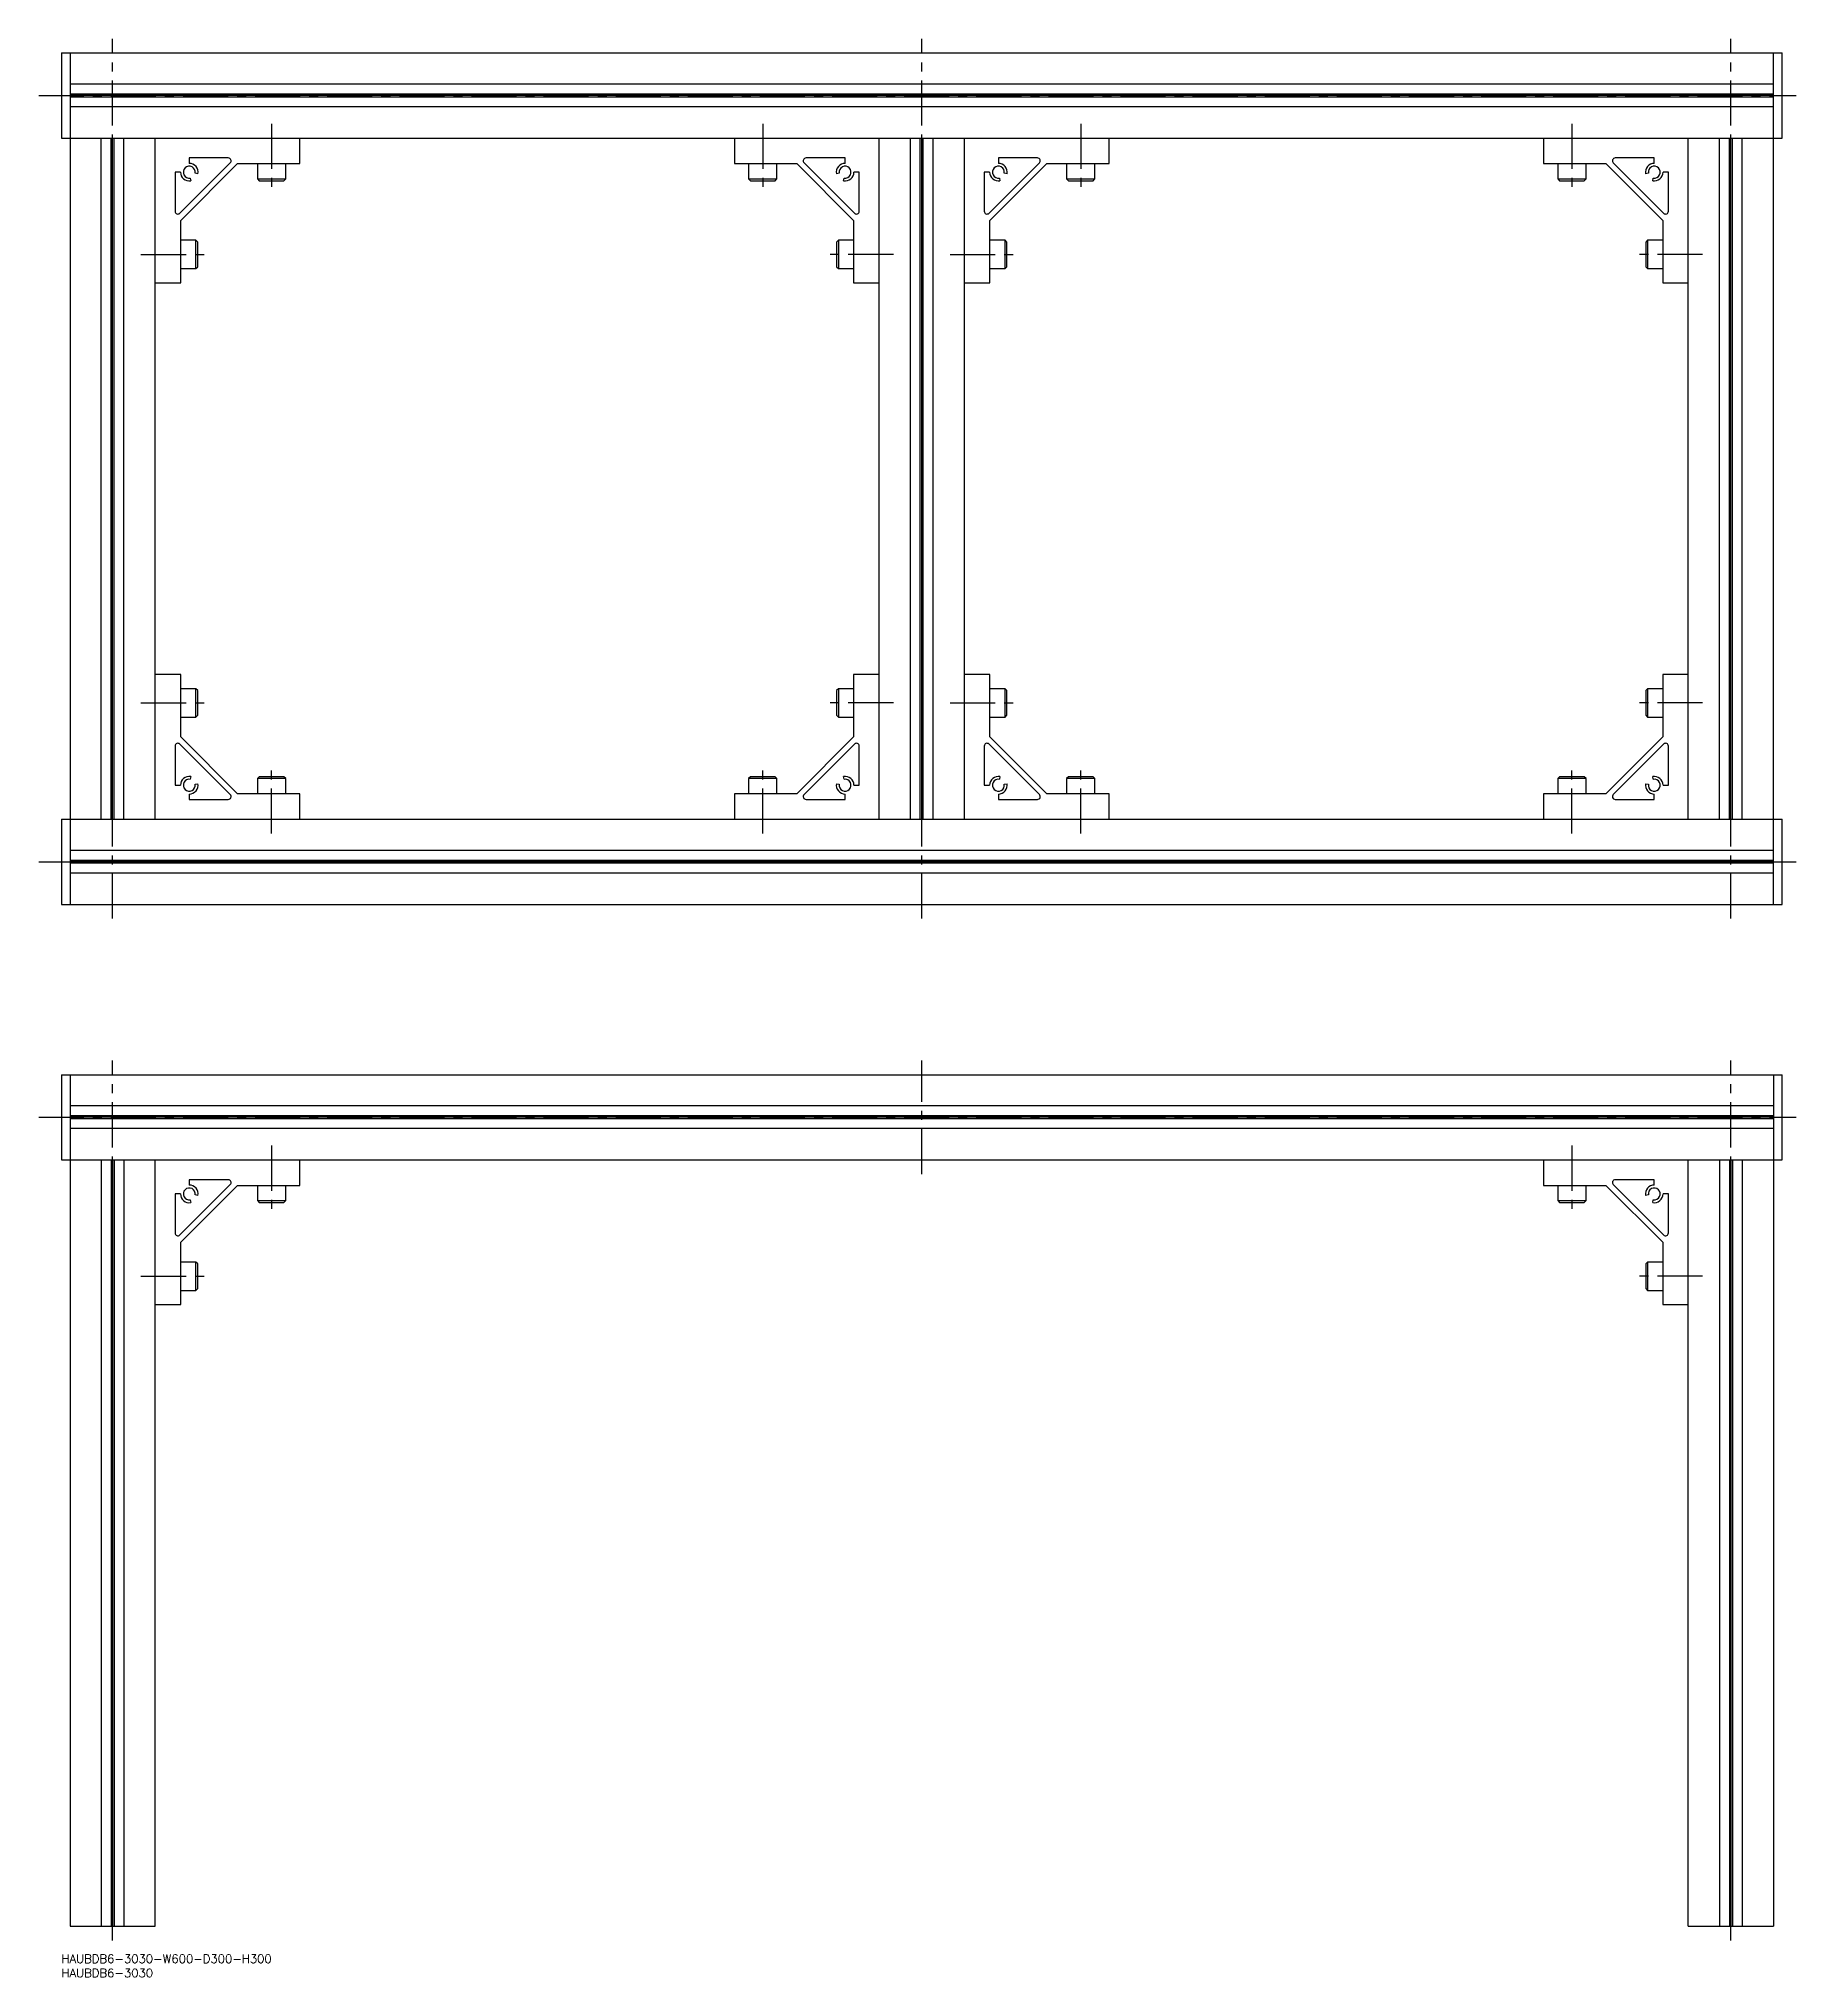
# Model space of a CAD drawing. Extents: x -8 to 1061, y -8 to 675.
# Drawn here: x -8 to 611, y -8 to 675 of the extents above; entities that cross this region are included whole.
import ezdxf

# ---------------------------------------------------------------- set-up
doc = ezdxf.new("R2010")
doc.units = 0
doc.header["$LTSCALE"] = 0.5
doc.linetypes.add('CENTER', pattern=[50.8, 31.75, -6.35, 6.35, -6.35])
for name, color, linetype in [('MSM_CENTER', 1, 'CENTER'), ('MSM_CONTINUOUS', 7, 'CONTINUOUS'), ('MSM_PART_NUMBER', 7, 'CONTINUOUS')]:
    doc.layers.add(name, color=color, linetype=linetype)
doc.styles.get("Standard").update_dxf_attribs({"font": 'txt.shx', "height": 3, "bigfont": 'bigfont.shx'})

# ---------------------------------------------------------------- blocks, each defined once
blk = doc.blocks.new('*U8')
at = {"layer": 'MSM_PART_NUMBER'}
blk.add_text('HAUBDB6-3030-W600-D300-H300', height=3, dxfattribs=at).set_placement((0, -3))
blk = doc.blocks.new('*U9')
at = {"layer": 'MSM_PART_NUMBER'}
blk.add_text('HAUBDB6-3030', height=3, dxfattribs=at).set_placement((0, -8))

msp = doc.modelspace()

# ---------------------------------------------------------------- linework, layer by layer
at = {"layer": 'MSM_CENTER'}
for p, q in [((18, 365), (18, 675)), ((303, 365), (303, 675)), ((588, 365), (588, 675)), ((-8, 655), (611, 655)), ((74, 645), (74, 620)), ((247, 645), (247, 620)), ((359, 645), (359, 620)), ((532, 645), (532, 620)), ((28, 599), (53, 599)), ((293, 599), (268, 599)), ((313, 599), (338, 599)), ((578, 599), (553, 599)), ((28, 441), (53, 441)), ((293, 441), (268, 441)), ((313, 441), (338, 441)), ((578, 441), (553, 441)), ((74, 395), (74, 420)), ((247, 395), (247, 420)), ((359, 395), (359, 420)), ((532, 395), (532, 420)), ((-8, 385), (611, 385)), ((18, 5), (18, 315)), ((303, 275), (303, 315)), ((588, 5), (588, 315)), ((-8, 295), (611, 295)), ((74, 285), (74, 260)), ((532, 285), (532, 260)), ((28, 239), (53, 239)), ((578, 239), (553, 239))]:
    msp.add_line(p, q, dxfattribs=at)
at = {"layer": 'MSM_CONTINUOUS'}
for p, q in [((0, 670), (0, 640)), ((0, 670), (606, 670)), ((3, 670), (3, 370)), ((603, 370), (603, 670)), ((606, 640), (606, 670)), ((603, 659), (3, 659)), ((603, 655.52), (3, 655.52)), ((603, 655), (3, 655)), ((603, 654.48), (3, 654.48)), ((603, 651), (3, 651)), ((0, 640), (606, 640)), ((14, 400), (14, 640)), ((17.48, 400), (17.48, 640)), ((18, 400), (18, 640)), ((18.52, 400), (18.52, 640)), ((22, 400), (22, 640)), ((33, 400), (33, 640)), ((84, 631), (84, 640)), ((237, 640), (237, 631)), ((288, 400), (288, 640)), ((299, 400), (299, 640)), ((302.48, 400), (302.48, 640)), ((303, 400), (303, 640)), ((303.52, 400), (303.52, 640)), ((307, 400), (307, 640)), ((318, 400), (318, 640)), ((369, 631), (369, 640)), ((522, 640), (522, 631)), ((573, 400), (573, 640)), ((584, 400), (584, 640)), ((587.48, 400), (587.48, 640)), ((588, 400), (588, 640)), ((588.52, 400), (588.52, 640)), ((592, 400), (592, 640)), ((41.71, 613.54), (59.46, 631.29)), ((42, 611), (62, 631)), ((45, 633), (45, 631.1)), ((58.76, 633), (45, 633)), ((62, 631), (84, 631)), ((69, 631), (69, 625.67)), ((79, 625.67), (79, 631)), ((237, 631), (259, 631)), ((242, 631), (242, 625.67)), ((252, 625.67), (252, 631)), ((259, 631), (279, 611)), ((261.54, 631.29), (279.29, 613.54)), ((276, 633), (262.24, 633)), ((276, 631.1), (276, 633)), ((326.71, 613.54), (344.46, 631.29)), ((327, 611), (347, 631)), ((330, 633), (330, 631.1)), ((343.76, 633), (330, 633)), ((347, 631), (369, 631)), ((354, 631), (354, 625.67)), ((364, 625.67), (364, 631)), ((522, 631), (544, 631)), ((527, 631), (527, 625.67)), ((537, 625.67), (537, 631)), ((544, 631), (564, 611)), ((546.54, 631.29), (564.29, 613.54)), ((561, 633), (547.24, 633)), ((561, 631.1), (561, 633)), ((40, 628), (40, 614.24)), ((41.9, 628), (40, 628)), ((45.36, 625.93), (45.54, 624.95)), ((48.05, 627.46), (47.07, 627.64)), ((69, 625.67), (69.67, 625)), ((69, 625.67), (79, 625.67)), ((69.67, 625), (78.33, 625)), ((78.33, 625), (79, 625.67)), ((242, 625.67), (242.67, 625)), ((242, 625.67), (252, 625.67)), ((242.67, 625), (251.33, 625)), ((251.33, 625), (252, 625.67)), ((273.93, 627.64), (272.95, 627.46)), ((275.46, 624.95), (275.64, 625.93)), ((281, 628), (279.1, 628)), ((281, 614.24), (281, 628)), ((325, 628), (325, 614.24)), ((326.9, 628), (325, 628)), ((330.36, 625.93), (330.54, 624.95)), ((333.05, 627.46), (332.07, 627.64)), ((354, 625.67), (354.67, 625)), ((354, 625.67), (364, 625.67)), ((354.67, 625), (363.33, 625)), ((363.33, 625), (364, 625.67)), ((527, 625.67), (527.67, 625)), ((527, 625.67), (537, 625.67)), ((527.67, 625), (536.33, 625)), ((536.33, 625), (537, 625.67)), ((558.93, 627.64), (557.95, 627.46)), ((560.46, 624.95), (560.64, 625.93)), ((566, 628), (564.1, 628)), ((566, 614.24), (566, 628)), ((42, 589), (42, 611)), ((279, 611), (279, 589)), ((327, 589), (327, 611)), ((564, 611), (564, 589)), ((47.33, 604), (42, 604)), ((48, 603.33), (47.33, 604)), ((47.33, 594), (47.33, 604)), ((48, 594.67), (48, 603.33)), ((273.67, 604), (273, 603.33)), ((273, 603.33), (273, 594.67)), ((279, 604), (273.67, 604)), ((273.67, 604), (273.67, 594)), ((332.33, 604), (327, 604)), ((333, 603.33), (332.33, 604)), ((332.33, 594), (332.33, 604)), ((333, 594.67), (333, 603.33)), ((558.67, 604), (558, 603.33)), ((558, 603.33), (558, 594.67)), ((564, 604), (558.67, 604)), ((558.67, 604), (558.67, 594)), ((47.33, 594), (48, 594.67)), ((273, 594.67), (273.67, 594)), ((332.33, 594), (333, 594.67)), ((558, 594.67), (558.67, 594)), ((33, 589), (42, 589)), ((42, 594), (47.33, 594)), ((273.67, 594), (279, 594)), ((279, 589), (288, 589)), ((318, 589), (327, 589)), ((327, 594), (332.33, 594)), ((558.67, 594), (564, 594)), ((564, 589), (573, 589)), ((42, 451), (33, 451)), ((42, 429), (42, 451)), ((279, 451), (279, 429)), ((288, 451), (279, 451)), ((327, 451), (318, 451)), ((327, 429), (327, 451)), ((564, 451), (564, 429)), ((573, 451), (564, 451)), ((47.33, 446), (42, 446)), ((48, 445.33), (47.33, 446)), ((47.33, 436), (47.33, 446)), ((48, 436.67), (48, 445.33)), ((273.67, 446), (273, 445.33)), ((273, 445.33), (273, 436.67)), ((279, 446), (273.67, 446)), ((273.67, 446), (273.67, 436)), ((332.33, 446), (327, 446)), ((333, 445.33), (332.33, 446)), ((332.33, 436), (332.33, 446)), ((333, 436.67), (333, 445.33)), ((558.67, 446), (558, 445.33)), ((558, 445.33), (558, 436.67)), ((564, 446), (558.67, 446)), ((558.67, 446), (558.67, 436)), ((42, 436), (47.33, 436)), ((47.33, 436), (48, 436.67)), ((273, 436.67), (273.67, 436)), ((273.67, 436), (279, 436)), ((327, 436), (332.33, 436)), ((332.33, 436), (333, 436.67)), ((558, 436.67), (558.67, 436)), ((558.67, 436), (564, 436)), ((40, 425.76), (40, 412)), ((59.46, 408.71), (41.71, 426.46)), ((62, 409), (42, 429)), ((279, 429), (259, 409)), ((279.29, 426.46), (261.54, 408.71)), ((281, 412), (281, 425.76)), ((325, 425.76), (325, 412)), ((344.46, 408.71), (326.71, 426.46)), ((347, 409), (327, 429)), ((564, 429), (544, 409)), ((564.29, 426.46), (546.54, 408.71)), ((566, 412), (566, 425.76)), ((40, 412), (41.9, 412)), ((45.54, 415.05), (45.36, 414.07)), ((47.07, 412.36), (48.05, 412.54)), ((69.67, 415), (69, 414.33)), ((69, 414.33), (69, 409)), ((79, 414.33), (69, 414.33)), ((78.33, 415), (69.67, 415)), ((79, 414.33), (78.33, 415)), ((79, 409), (79, 414.33)), ((242.67, 415), (242, 414.33)), ((242, 414.33), (242, 409)), ((252, 414.33), (242, 414.33)), ((251.33, 415), (242.67, 415)), ((252, 414.33), (251.33, 415)), ((252, 409), (252, 414.33)), ((272.95, 412.54), (273.93, 412.36)), ((275.64, 414.07), (275.46, 415.05)), ((279.1, 412), (281, 412)), ((325, 412), (326.9, 412)), ((330.54, 415.05), (330.36, 414.07)), ((332.07, 412.36), (333.05, 412.54)), ((354.67, 415), (354, 414.33)), ((354, 414.33), (354, 409)), ((364, 414.33), (354, 414.33)), ((363.33, 415), (354.67, 415)), ((364, 414.33), (363.33, 415)), ((364, 409), (364, 414.33)), ((527.67, 415), (527, 414.33)), ((527, 414.33), (527, 409)), ((537, 414.33), (527, 414.33)), ((536.33, 415), (527.67, 415)), ((537, 414.33), (536.33, 415)), ((537, 409), (537, 414.33)), ((557.95, 412.54), (558.93, 412.36)), ((560.64, 414.07), (560.46, 415.05)), ((564.1, 412), (566, 412)), ((45, 408.9), (45, 407)), ((45, 407), (58.76, 407)), ((84, 409), (62, 409)), ((84, 400), (84, 409)), ((237, 409), (237, 400)), ((259, 409), (237, 409)), ((262.24, 407), (276, 407)), ((276, 407), (276, 408.9)), ((330, 408.9), (330, 407)), ((330, 407), (343.76, 407)), ((369, 409), (347, 409)), ((369, 400), (369, 409)), ((522, 409), (522, 400)), ((544, 409), (522, 409)), ((547.24, 407), (561, 407)), ((561, 407), (561, 408.9)), ((0, 400), (606, 400)), ((0, 400), (0, 370)), ((606, 370), (606, 400)), ((603, 389), (3, 389)), ((603, 385.52), (3, 385.52)), ((603, 385), (3, 385)), ((603, 384.48), (3, 384.48)), ((603, 381), (3, 381)), ((0, 370), (606, 370)), ((0, 310), (606, 310)), ((0, 310), (0, 280)), ((3, 310), (3, 10)), ((603, 310), (603, 10)), ((606, 280), (606, 310)), ((603, 299), (3, 299)), ((603, 295.52), (3, 295.52)), ((603, 295), (3, 295)), ((603, 294.48), (3, 294.48)), ((603, 291), (3, 291)), ((0, 280), (606, 280)), ((14, 280), (14, 10)), ((17.48, 280), (17.48, 10)), ((18, 280), (18, 10)), ((18.52, 280), (18.52, 10)), ((22, 280), (22, 10)), ((33, 10), (33, 280)), ((84, 271), (84, 280)), ((522, 280), (522, 271)), ((573, 10), (573, 280)), ((584, 280), (584, 10)), ((587.48, 280), (587.48, 10)), ((588, 280), (588, 10)), ((588.52, 280), (588.52, 10)), ((592, 280), (592, 10)), ((40, 268), (40, 254.24)), ((41.9, 268), (40, 268)), ((41.71, 253.54), (59.46, 271.29)), ((42, 251), (62, 271)), ((45, 273), (45, 271.1)), ((58.76, 273), (45, 273)), ((48.05, 267.46), (47.07, 267.64)), ((62, 271), (84, 271)), ((69, 271), (69, 265.67)), ((79, 265.67), (79, 271)), ((522, 271), (544, 271)), ((527, 271), (527, 265.67)), ((537, 265.67), (537, 271)), ((544, 271), (564, 251)), ((546.54, 271.29), (564.29, 253.54)), ((561, 273), (547.24, 273)), ((558.93, 267.64), (557.95, 267.46)), ((561, 271.1), (561, 273)), ((566, 268), (564.1, 268)), ((566, 254.24), (566, 268)), ((45.36, 265.93), (45.54, 264.95)), ((69, 265.67), (69.67, 265)), ((69, 265.67), (79, 265.67)), ((69.67, 265), (78.33, 265)), ((78.33, 265), (79, 265.67)), ((527, 265.67), (527.67, 265)), ((527, 265.67), (537, 265.67)), ((527.67, 265), (536.33, 265)), ((536.33, 265), (537, 265.67)), ((560.46, 264.95), (560.64, 265.93)), ((42, 229), (42, 251)), ((564, 251), (564, 229)), ((47.33, 244), (42, 244)), ((48, 243.33), (47.33, 244)), ((47.33, 234), (47.33, 244)), ((48, 234.67), (48, 243.33)), ((558.67, 244), (558, 243.33)), ((558, 243.33), (558, 234.67)), ((564, 244), (558.67, 244)), ((558.67, 244), (558.67, 234)), ((42, 234), (47.33, 234)), ((47.33, 234), (48, 234.67)), ((558, 234.67), (558.67, 234)), ((558.67, 234), (564, 234)), ((33, 229), (42, 229)), ((564, 229), (573, 229)), ((3, 10), (33, 10)), ((573, 10), (603, 10))]:
    msp.add_line(p, q, dxfattribs=at)
for centre, radius, start, end in [((45, 628), 2.1, 350, 280), ((45, 628), 3.1, 350, 90), ((58.76, 632), 1, 315, 90), ((262.24, 632), 1, 90, 225), ((276, 628), 3.1, 90, 190), ((276, 628), 2.1, 260, 190), ((330, 628), 2.1, 350, 280), ((330, 628), 3.1, 350, 90), ((343.76, 632), 1, 315, 90), ((547.24, 632), 1, 90, 225), ((561, 628), 3.1, 90, 190), ((561, 628), 2.1, 260, 190), ((45, 628), 3.1, 180, 280), ((276, 628), 3.1, 260, 0), ((330, 628), 3.1, 180, 280), ((561, 628), 3.1, 260, 0), ((41, 614.24), 1, 180, 315), ((280, 614.24), 1, 225, 0), ((326, 614.24), 1, 180, 315), ((565, 614.24), 1, 225, 0), ((41, 425.76), 1, 45, 180), ((280, 425.76), 1, 0, 135), ((326, 425.76), 1, 45, 180), ((565, 425.76), 1, 0, 135), ((45, 412), 3.1, 80, 180), ((45, 412), 2.1, 80, 10), ((45, 412), 3.1, 270, 10), ((276, 412), 3.1, 170, 270), ((276, 412), 2.1, 170, 100), ((276, 412), 3.1, 0, 100), ((330, 412), 3.1, 80, 180), ((330, 412), 2.1, 80, 10), ((330, 412), 3.1, 270, 10), ((561, 412), 3.1, 170, 270), ((561, 412), 2.1, 170, 100), ((561, 412), 3.1, 0, 100), ((58.76, 408), 1, 270, 45), ((262.24, 408), 1, 135, 270), ((343.76, 408), 1, 270, 45), ((547.24, 408), 1, 135, 270), ((45, 268), 3.1, 180, 280), ((45, 268), 2.1, 350, 280), ((45, 268), 3.1, 350, 90), ((58.76, 272), 1, 315, 90), ((547.24, 272), 1, 90, 225), ((561, 268), 3.1, 90, 190), ((561, 268), 2.1, 260, 190), ((561, 268), 3.1, 260, 0), ((41, 254.24), 1, 180, 315), ((565, 254.24), 1, 225, 0)]:
    msp.add_arc(centre, radius, start, end, dxfattribs=at)

# ---------------------------------------------------------------- block references
for name in ['*U8', '*U9']:
    msp.add_blockref(name, (0, 0), dxfattribs=at)

doc.saveas('drawing.dxf')
